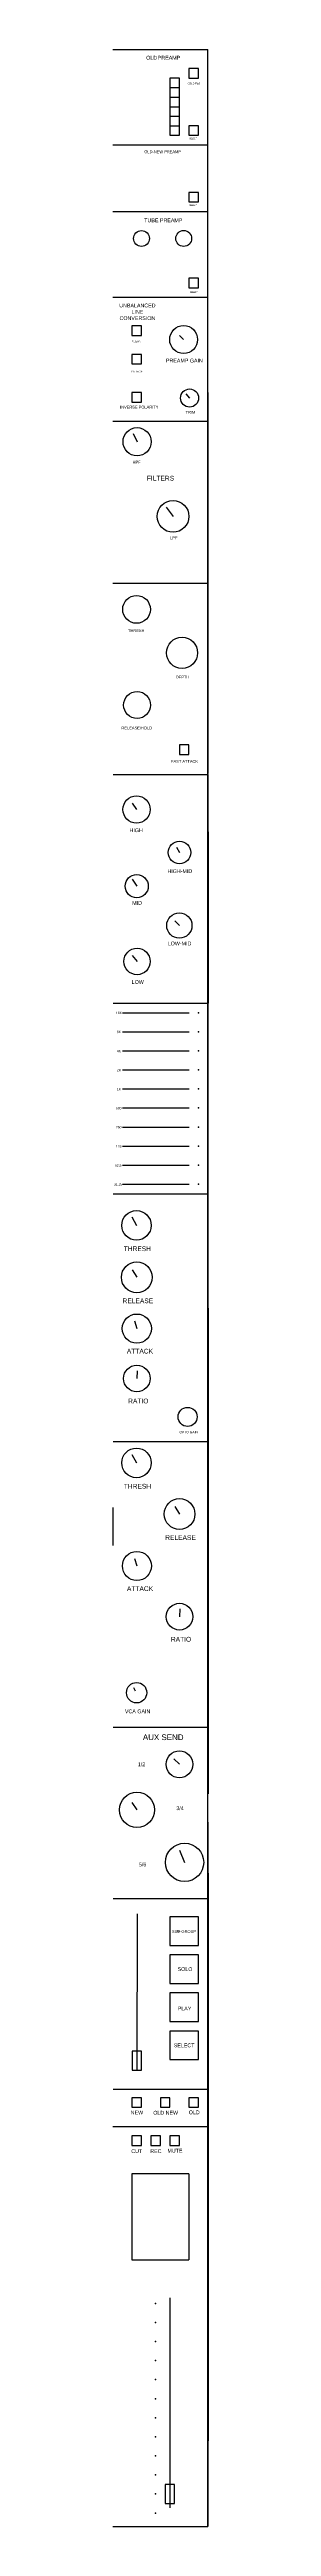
# Model space of a CAD drawing. Header units: inches. Extents: x 0 to 1600, y -1400 to 2600.
# Drawn here: x 500 to 600, y -1400 to 1200 of the extents above; entities that cross this region are included whole.
import ezdxf

# ---------------------------------------------------------------- set-up
doc = ezdxf.new("R2010")
doc.units = ezdxf.units.IN
doc.header["$MEASUREMENT"] = 0
doc.layers.get('0').update_dxf_attribs({"lineweight": 25, "true_color": 0xffffff})
doc.styles.add('textstyle106', font='')
doc.styles.add('textstyle12', font='')
doc.styles.add('textstyle123', font='')
doc.styles.add('textstyle138', font='')
doc.styles.add('textstyle156', font='')
doc.styles.add('textstyle172', font='')
doc.styles.add('textstyle188', font='')
doc.styles.add('textstyle220', font='')
doc.styles.add('textstyle23', font='')
doc.styles.add('textstyle235', font='')
doc.styles.add('textstyle252', font='')
doc.styles.add('textstyle267', font='')
doc.styles.add('textstyle284', font='')
doc.styles.add('textstyle299', font='')
doc.styles.add('textstyle316', font='')
doc.styles.add('textstyle331', font='')
doc.styles.add('textstyle347', font='')
doc.styles.add('textstyle363', font='')
doc.styles.add('textstyle379', font='')
doc.styles.add('textstyle394', font='')
doc.styles.add('textstyle410', font='')
doc.styles.add('textstyle427', font='')
doc.styles.add('textstyle44', font='')
doc.styles.add('textstyle442', font='')
doc.styles.add('textstyle459', font='')
doc.styles.add('textstyle475', font='')
doc.styles.add('textstyle491', font='')
doc.styles.add('textstyle507', font='')
doc.styles.add('textstyle523', font='')
doc.styles.add('textstyle539', font='')
doc.styles.add('textstyle55', font='')
doc.styles.add('textstyle555', font='')
doc.styles.add('textstyle571', font='')
doc.styles.add('textstyle587', font='')
doc.styles.add('textstyle603', font='')
doc.styles.add('textstyle619', font='')
doc.styles.add('textstyle634', font='')
doc.styles.add('textstyle651', font='')
doc.styles.add('textstyle667', font='')
doc.styles.add('textstyle683', font='')
doc.styles.add('textstyle699', font='')
doc.styles.add('textstyle716', font='')
doc.styles.add('textstyle731', font='')
doc.styles.add('textstyle747', font='')
doc.styles.add('textstyle76', font='')
doc.styles.add('textstyle762', font='')
doc.styles.add('textstyle779', font='')
doc.styles.add('textstyle796', font='')
doc.styles.add('textstyle812', font='')
doc.styles.add('textstyle828', font='')
doc.styles.add('textstyle843', font='')
doc.styles.add('textstyle859', font='')
doc.styles.add('textstyle875', font='')
doc.styles.add('textstyle891', font='')
doc.styles.add('textstyle906', font='')
doc.styles.add('textstyle91', font='')
doc.styles.add('textstyle927', font='')
doc.styles.add('textstyle943', font='')
doc.styles.add('textstyle960', font='')
doc.styles.get('textstyle106').set_extended_font_data('Liberation Sans')
doc.styles.get('textstyle12').set_extended_font_data('Liberation Sans')
doc.styles.get('textstyle123').set_extended_font_data('Liberation Sans')
doc.styles.get('textstyle138').set_extended_font_data('Liberation Sans')
doc.styles.get('textstyle156').set_extended_font_data('Liberation Sans')
doc.styles.get('textstyle172').set_extended_font_data('Liberation Sans')
doc.styles.get('textstyle188').set_extended_font_data('Liberation Sans')
doc.styles.get('textstyle220').set_extended_font_data('Liberation Sans')
doc.styles.get('textstyle23').set_extended_font_data('Liberation Sans')
doc.styles.get('textstyle235').set_extended_font_data('Liberation Sans')
doc.styles.get('textstyle252').set_extended_font_data('Liberation Sans')
doc.styles.get('textstyle267').set_extended_font_data('Liberation Sans')
doc.styles.get('textstyle284').set_extended_font_data('Liberation Sans')
doc.styles.get('textstyle299').set_extended_font_data('Liberation Sans')
doc.styles.get('textstyle316').set_extended_font_data('Liberation Sans')
doc.styles.get('textstyle331').set_extended_font_data('Liberation Sans')
doc.styles.get('textstyle347').set_extended_font_data('Liberation Sans')
doc.styles.get('textstyle363').set_extended_font_data('Liberation Sans')
doc.styles.get('textstyle379').set_extended_font_data('Liberation Sans')
doc.styles.get('textstyle394').set_extended_font_data('Liberation Sans')
doc.styles.get('textstyle410').set_extended_font_data('Liberation Sans')
doc.styles.get('textstyle427').set_extended_font_data('Liberation Sans')
doc.styles.get('textstyle44').set_extended_font_data('Liberation Sans')
doc.styles.get('textstyle442').set_extended_font_data('Liberation Sans')
doc.styles.get('textstyle459').set_extended_font_data('Liberation Sans')
doc.styles.get('textstyle475').set_extended_font_data('Liberation Sans')
doc.styles.get('textstyle491').set_extended_font_data('Liberation Sans')
doc.styles.get('textstyle507').set_extended_font_data('Liberation Sans')
doc.styles.get('textstyle523').set_extended_font_data('Liberation Sans')
doc.styles.get('textstyle539').set_extended_font_data('Liberation Sans')
doc.styles.get('textstyle55').set_extended_font_data('Liberation Sans')
doc.styles.get('textstyle555').set_extended_font_data('Liberation Sans')
doc.styles.get('textstyle571').set_extended_font_data('Liberation Sans')
doc.styles.get('textstyle587').set_extended_font_data('Liberation Sans')
doc.styles.get('textstyle603').set_extended_font_data('Liberation Sans')
doc.styles.get('textstyle619').set_extended_font_data('Liberation Sans')
doc.styles.get('textstyle634').set_extended_font_data('Liberation Sans')
doc.styles.get('textstyle651').set_extended_font_data('Liberation Sans')
doc.styles.get('textstyle667').set_extended_font_data('Liberation Sans')
doc.styles.get('textstyle683').set_extended_font_data('Liberation Sans')
doc.styles.get('textstyle699').set_extended_font_data('Liberation Sans')
doc.styles.get('textstyle716').set_extended_font_data('Liberation Sans')
doc.styles.get('textstyle731').set_extended_font_data('Liberation Sans')
doc.styles.get('textstyle747').set_extended_font_data('Liberation Sans')
doc.styles.get('textstyle76').set_extended_font_data('Liberation Sans')
doc.styles.get('textstyle762').set_extended_font_data('Liberation Sans')
doc.styles.get('textstyle779').set_extended_font_data('Liberation Sans')
doc.styles.get('textstyle796').set_extended_font_data('Liberation Sans')
doc.styles.get('textstyle812').set_extended_font_data('Liberation Sans')
doc.styles.get('textstyle828').set_extended_font_data('Liberation Sans')
doc.styles.get('textstyle843').set_extended_font_data('Liberation Sans')
doc.styles.get('textstyle859').set_extended_font_data('Liberation Sans')
doc.styles.get('textstyle875').set_extended_font_data('Liberation Sans')
doc.styles.get('textstyle891').set_extended_font_data('Liberation Sans')
doc.styles.get('textstyle906').set_extended_font_data('Liberation Sans')
doc.styles.get('textstyle91').set_extended_font_data('Liberation Sans')
doc.styles.get('textstyle927').set_extended_font_data('Liberation Sans')
doc.styles.get('textstyle943').set_extended_font_data('Liberation Sans')
doc.styles.get('textstyle960').set_extended_font_data('Liberation Sans')

msp = doc.modelspace()

# ---------------------------------------------------------------- linework, layer by layer
for p, q in [((500.2, 1200), (550.2, 1200)), ((550.2, 1200), (600.2, 1200)), ((600.2, 1100), (600.2, 1200)), ((600.2, -1400), (600.2, 1200)), ((560.2, 1170), (560.2, 1110)), ((570.2, 1170), (560.2, 1170)), ((570.2, 1110), (570.2, 1170)), ((580.2, 1180), (580.2, 1170)), ((590.2, 1180), (580.2, 1180)), ((580.2, 1170), (590.2, 1170)), ((590.2, 1170), (590.2, 1180)), ((560.2, 1160), (570.2, 1160)), ((560.2, 1150), (570.2, 1150)), ((560.2, 1140), (570.2, 1140)), ((560.2, 1130), (570.2, 1130)), ((560.2, 1120), (570.2, 1120)), ((580.2, 1120), (580.2, 1110)), ((590.2, 1120), (580.2, 1120)), ((590.2, 1110), (590.2, 1120)), ((500.2, 1100), (550.2, 1100)), ((550.2, 1100), (600.2, 1100)), ((560.2, 1110), (570.2, 1110)), ((580.2, 1110), (590.2, 1110)), ((600.2, 1030), (600.2, 1100)), ((580.2, 1050), (580.2, 1040)), ((590.2, 1050), (580.2, 1050)), ((580.2, 1040), (590.2, 1040)), ((590.2, 1040), (590.2, 1050)), ((500.2, 1030), (550.2, 1030)), ((550.2, 1030), (600.2, 1030)), ((600.2, 1000), (600.2, 1030)), ((600.2, 940), (600.2, 1000)), ((500.2, 940), (550.2, 940)), ((550.2, 940), (600.2, 940)), ((580.2, 960), (580.2, 950)), ((590.2, 960), (580.2, 960)), ((580.2, 950), (590.2, 950)), ((590.2, 950), (590.2, 960)), ((600.2, 840), (600.2, 940)), ((520.2, 910), (520.2, 900)), ((530.2, 910), (520.2, 910)), ((530.2, 900), (530.2, 910)), ((520.2, 900), (530.2, 900)), ((570.2, 900), (574.6, 895.6)), ((520.2, 880), (520.2, 870)), ((530.2, 880), (520.2, 880)), ((520.2, 870), (530.2, 870)), ((530.2, 870), (530.2, 880)), ((520.2, 840), (520.2, 830)), ((530.2, 840), (520.2, 840)), ((530.2, 830), (530.2, 840)), ((576.8, 838.7), (580.9, 834.2)), ((600.2, 840), (600.2, 440)), ((500.2, 810), (600.2, 810)), ((520.2, 830), (530.2, 830)), ((521.4, 797.1), (525.6, 788.3)), ((556.2, 719.7), (563.5, 710)), ((500.2, 640), (550.2, 640)), ((550.2, 640), (600.2, 640)), ((570.2, 470), (570.2, 460)), ((580.2, 470), (570.2, 470)), ((580.2, 460), (580.2, 470)), ((570.2, 460), (580.2, 460)), ((500.3, 439), (550.3, 439)), ((550.3, 439), (600.2, 439)), ((600.3, 379), (600.3, 439)), ((520.3, 409), (525, 402.3)), ((600.3, 379), (600.3, 199)), ((567.1, 362.6), (570.3, 357.1)), ((520.3, 329), (525.2, 321.8)), ((565.2, 285.4), (570.1, 280.5)), ((520.3, 249), (525.5, 242.8)), ((500.3, 199), (550.3, 199)), ((510.3, 189), (540.3, 189)), ((540.3, 189), (580.3, 189)), ((550.3, 199), (600.2, 199)), ((600.3, -1), (600.3, 199)), ((510.3, 169), (540.3, 169)), ((540.3, 169), (580.3, 169)), ((510.3, 149), (540.3, 149)), ((540.3, 149), (580.3, 149)), ((510.3, 129), (540.3, 129)), ((510.3, 109), (540.3, 109)), ((540.3, 129), (580.3, 129)), ((540.3, 109), (580.3, 109)), ((510.3, 89), (540.3, 89)), ((540.3, 89), (580.3, 89)), ((510.3, 69), (540.3, 69)), ((540.3, 69), (580.3, 69)), ((510.3, 49), (540.3, 49)), ((510.3, 29), (540.3, 29)), ((540.3, 49), (580.3, 49)), ((540.3, 29), (580.3, 29)), ((510.3, 9), (540.3, 9)), ((540.3, 9), (580.3, 9)), ((500.3, -1), (550.3, -1)), ((500.3, -1), (550.3, -1)), ((519.9, -25.3), (524.9, -34.3)), ((550.3, -1), (550.3, -1)), ((550.3, -1), (600.2, -1)), ((600.3, -81), (600.3, -1)), ((520.3, -81), (525.3, -88.8)), ((600.3, -111), (600.3, -81)), ((600.3, -121), (600.3, -101)), ((600.3, -121), (600.3, -451)), ((522.7, -134.5), (525.3, -142.6)), ((525.8, -186.8), (525.3, -195)), ((500.3, -261), (550.3, -261)), ((520, -274.6), (524.9, -283.6)), ((550.3, -261), (600.2, -261)), ((500.3, -360.3), (500.3, -330.3)), ((565.2, -329.5), (570.3, -337.3)), ((500.3, -370.3), (500.3, -350.3)), ((522.7, -383.8), (525.4, -391.8)), ((570.7, -436.8), (570.3, -445)), ((600.3, -451), (600.3, -561)), ((521.8, -519.3), (523.7, -523)), ((500.3, -561), (550.3, -561)), ((550.3, -561), (600.2, -561)), ((600.3, -561), (600.3, -631)), ((564.4, -594.3), (570.2, -600)), ((520.2, -640), (525.4, -647.8)), ((599.8, -633.7), (600.3, -741)), ((570.2, -690), (575.6, -702.9)), ((500.3, -741), (550.3, -741)), ((550.3, -741), (600.2, -741)), ((600.3, -741), (600.3, -941)), ((525.6, -757), (525.3, -921.1)), ((590.2, -760), (560.2, -760)), ((560.2, -760), (560.2, -790)), ((590.2, -790), (590.2, -760)), ((560.2, -790), (590.2, -790)), ((590.2, -800), (560.2, -800)), ((560.2, -800), (560.2, -830)), ((590.2, -830), (590.2, -800)), ((560.2, -830), (590.2, -830)), ((590.2, -840), (560.2, -840)), ((560.2, -840), (560.2, -870)), ((590.2, -870), (590.2, -840)), ((560.2, -870), (590.2, -870)), ((560.2, -880), (560.2, -910)), ((590.2, -880), (560.2, -880)), ((590.2, -910), (590.2, -880)), ((530.3, -901), (520.3, -901)), ((520.3, -901), (520.3, -911)), ((530.3, -921), (530.3, -901)), ((560.2, -910), (590.2, -910)), ((520.3, -911), (520.3, -921)), ((520.3, -921), (530.3, -921)), ((500.3, -941), (550.3, -941)), ((520.2, -950), (520.2, -960)), ((530.2, -950), (520.2, -950)), ((520.2, -960), (530.2, -960)), ((530.2, -960), (530.2, -950)), ((550.2, -950), (550.2, -960)), ((560.2, -950), (550.2, -950)), ((550.2, -960), (560.2, -960)), ((550.3, -941), (550.3, -941)), ((550.3, -941), (600.2, -941)), ((560.2, -960), (560.2, -950)), ((580.2, -950), (580.2, -960)), ((590.2, -950), (580.2, -950)), ((580.2, -960), (590.2, -960)), ((590.2, -960), (590.2, -950)), ((600.3, -941), (600.3, -1221)), ((500.2, -980), (600.2, -980)), ((520.2, -990), (520.2, -1000)), ((530.2, -990), (520.2, -990)), ((520.2, -1000), (530.2, -1000)), ((530.2, -1000), (530.2, -990)), ((540.2, -990), (540.2, -1000)), ((550.2, -990), (540.2, -990)), ((540.2, -1000), (550.2, -1000)), ((550.2, -1000), (550.2, -990)), ((560.2, -990), (560.2, -1000)), ((570.2, -990), (560.2, -990)), ((560.2, -1000), (570.2, -1000)), ((570.2, -1000), (570.2, -990)), ((580.2, -1030), (520.2, -1030)), ((520.2, -1030), (520.2, -1120)), ((580.2, -1030), (580.2, -1120)), ((520.2, -1120), (580.2, -1120)), ((560.2, -1160), (560.2, -1380.5)), ((600.3, -1221), (600.2, -1400)), ((555, -1355.9), (555, -1375.9)), ((565, -1355.9), (555, -1355.9)), ((555, -1375.9), (565, -1375.9)), ((565, -1375.9), (565, -1355.9)), ((500.2, -1400), (600.2, -1400))]:
    msp.add_line(p, q)
for centre, radius in [((530.2, 1001.7), 8.34), ((574.7, 1001.7), 8.35), ((574.6, 895.6), 14.7), ((580.9, 834.2), 9.49), ((525.6, 788.3), 14.8), ((563.5, 710), 16.7), ((525, 612.3), 14.6), ((572.9, 566.7), 16.4), ((525.6, 511.9), 14.2), ((525, 402.3), 14.3), ((570.3, 357.1), 11.9), ((525.2, 321.8), 12.2), ((570.1, 280.5), 13.3), ((525.5, 242.8), 13.9), ((524.9, -34.3), 15.5), ((525.3, -88.8), 16.2), ((525.3, -142.6), 15.3), ((525.3, -195), 14), ((578.8, -235.3), 10), ((524.9, -283.6), 15.5), ((570.3, -337.3), 16.2), ((525.4, -391.8), 15.3), ((570.3, -445), 14), ((525.1, -524.8), 10.7), ((570.2, -600), 14.1), ((525.4, -647.8), 18.5), ((575.6, -702.9), 20.1)]:
    msp.add_circle(centre, radius)
for p in [(590.3, 189), (590.3, 169), (590.3, 149), (590.3, 129), (590.3, 109), (590.3, 89), (590.3, 69), (590.3, 49), (590.3, 29), (590.3, 9), (545, -1165.9), (545, -1185.9), (545, -1205.9), (545, -1225.9), (545, -1245.9), (545, -1265.9), (545, -1285.9), (545, -1305.9), (545, -1325.9), (545, -1345.9), (545, -1365.9), (545, -1385.9)]:
    msp.add_point(p)

# ---------------------------------------------------------------- texts
at = {"char_height": 1}
for s, insert, attachment_point, style in [('\\C7;\\H4;OLD\\H2; \\H4;PREAMP', (553.1, 1191.4), 5, 'textstyle235'), ('\\C7;\\H2;-20dB Pad', (585.1, 1164.5), 5, 'textstyle220'), ('\\C7;\\H3;OLD-NEW PREAMP', (552.5, 1092.7), 5, 'textstyle76'), ('\\C7;\\H1.5;SELECT', (584.6, 1106.6), 5, 'textstyle875'), ('\\C7;\\H4;TUBE PREAMP', (553.2, 1020.7), 5, 'textstyle906'), ('\\C7;\\H1.5;SELECT', (584.6, 1036.6), 5, 'textstyle859'), ('\\C7;\\H1.5;SELECT', (585.2, 945.3), 5, 'textstyle891'), ('\\C7;\\H4;UNBALANCED\\PLINE \\PCONVERSION', (525.9, 924.7), 5, 'textstyle716'), ('\\C7;\\H2;CLEAN', (525, 893.8), 5, 'textstyle747'), ('\\C7;\\H2;VINTAGE', (525.2, 862), 5, 'textstyle762'), ('\\C7;\\H4;PREAMP GAIN', (556, 875.5), 1, 'textstyle347'), ('\\C7;\\H3;INVERSE POLARITY', (507.7, 826.2), 1, 'textstyle316'), ('\\C7;\\H3;TRIM', (576.6, 820.7), 1, 'textstyle363'), ('\\C7;\\H3;HPF', (525.1, 766.9), 5, 'textstyle188'), ('\\C7;\\H5;FILTERS', (550.2, 750), 5, 'textstyle172'), ('\\C7;\\H3;LPF', (564.2, 687.5), 5, 'textstyle156'), ('\\C7;\\H3;THRESH', (524.7, 590), 5, 'textstyle91'), ('\\C7;\\H3;DEPTH', (573.5, 541.3), 5, 'textstyle106'), ('\\C7;\\H3;RELEASE/HOLD', (525.2, 487.8), 5, 'textstyle138'), ('\\C7;\\H3;FAST ATTACK', (575.6, 452.8), 5, 'textstyle123'), ('\\C7;\\H4;HIGH', (524.6, 380.5), 5, 'textstyle779'), ('\\C7;\\H4;HIGH-MID', (570.6, 337.5), 5, 'textstyle812'), ('\\C7;\\H4;MID', (525.6, 304.2), 5, 'textstyle796'), ('\\C7;\\H4;LOW-MID', (570.3, 261.6), 5, 'textstyle843'), ('\\C7;\\H4;LOW', (526.3, 221.2), 5, 'textstyle828'), ('\\C7;\\H2.5;16K', (503.3, 190), 1, 'textstyle634'), ('\\C7;\\H2.5;8K', (504.3, 170), 1, 'textstyle667'), ('\\C7;\\H2.5;4K', (504.3, 150), 1, 'textstyle651'), ('\\C7;\\H2.5;2K', (504.3, 130), 1, 'textstyle699'), ('\\C7;\\H2.5;1K', (504.3, 110), 1, 'textstyle683'), ('\\C7;\\H2.5;500', (503.3, 90), 1, 'textstyle571'), ('\\C7;\\H2.5;250', (503.3, 70), 1, 'textstyle555'), ('\\C7;\\H2.5;62.5', (502.3, 30), 1, 'textstyle587'), ('\\C7;\\H2.5;125', (503.3, 50), 1, 'textstyle603'), ('\\C7;\\H2.5;31.25', (501.3, 10), 1, 'textstyle619'), ('\\H5;THRESH', (511.5, -56.3), 1, 'textstyle475'), ('\\H5;RELEASE', (510.3, -111), 1, 'textstyle507'), ('\\H5;ATTACK', (514.8, -163.8), 1, 'textstyle539'), ('\\H5;RATIO', (516.2, -216.1), 1, 'textstyle427'), ('\\C7;\\H2.5;OPTO GAIN', (570.2, -250), 1, 'textstyle731'), ('\\H5;THRESH', (511.6, -305.6), 1, 'textstyle442'), ('\\H5;RELEASE', (555.2, -359.5), 1, 'textstyle459'), ('\\H5;ATTACK', (514.9, -413.1), 1, 'textstyle491'), ('\\H5;RATIO', (561.2, -466.2), 1, 'textstyle523'), ('\\C7;\\H4;VCA GAIN', (512.8, -542.4), 1, 'textstyle331'), ('\\C7;\\H6;AUX SEND', (553.1, -571.6), 5, 'textstyle252'), ('\\C7;\\H4;1/2', (530.2, -600), 5, 'textstyle284'), ('\\C7;\\H4;3/4', (570.8, -646.1), 5, 'textstyle299'), ('\\C7;\\H4;5/6', (531.4, -705.2), 5, 'textstyle267'), ('\\C2;\\H3;SUB-GROUP', (562.3, -773.9), 1, 'textstyle410'), ('\\C6;\\H4;SOLO', (568.3, -812.9), 1, 'textstyle394'), ('\\C7;\\H4;PLAY', (568.4, -854.3), 1, 'textstyle23'), ('\\C4;\\H4;SELECT', (564.2, -893), 1, 'textstyle379'), ('\\C7;\\H4;NEW', (518.9, -963.5), 1, 'textstyle927'), ('\\C7;\\H4;OLD NEW', (542.6, -963.7), 1, 'textstyle943'), ('\\C7;\\H4;OLD', (580, -963.3), 1, 'textstyle960'), ('\\C7;\\H4;CUT', (519.5, -1004), 1, 'textstyle12'), ('\\C7;\\H4;REC', (539.5, -1004), 1, 'textstyle44'), ('\\C7;\\H4;MUTE', (557.5, -1003.6), 1, 'textstyle55')]:
    msp.add_mtext(s, dxfattribs=dict(at, insert=insert, attachment_point=attachment_point, style=style))

doc.saveas('drawing.dxf')
